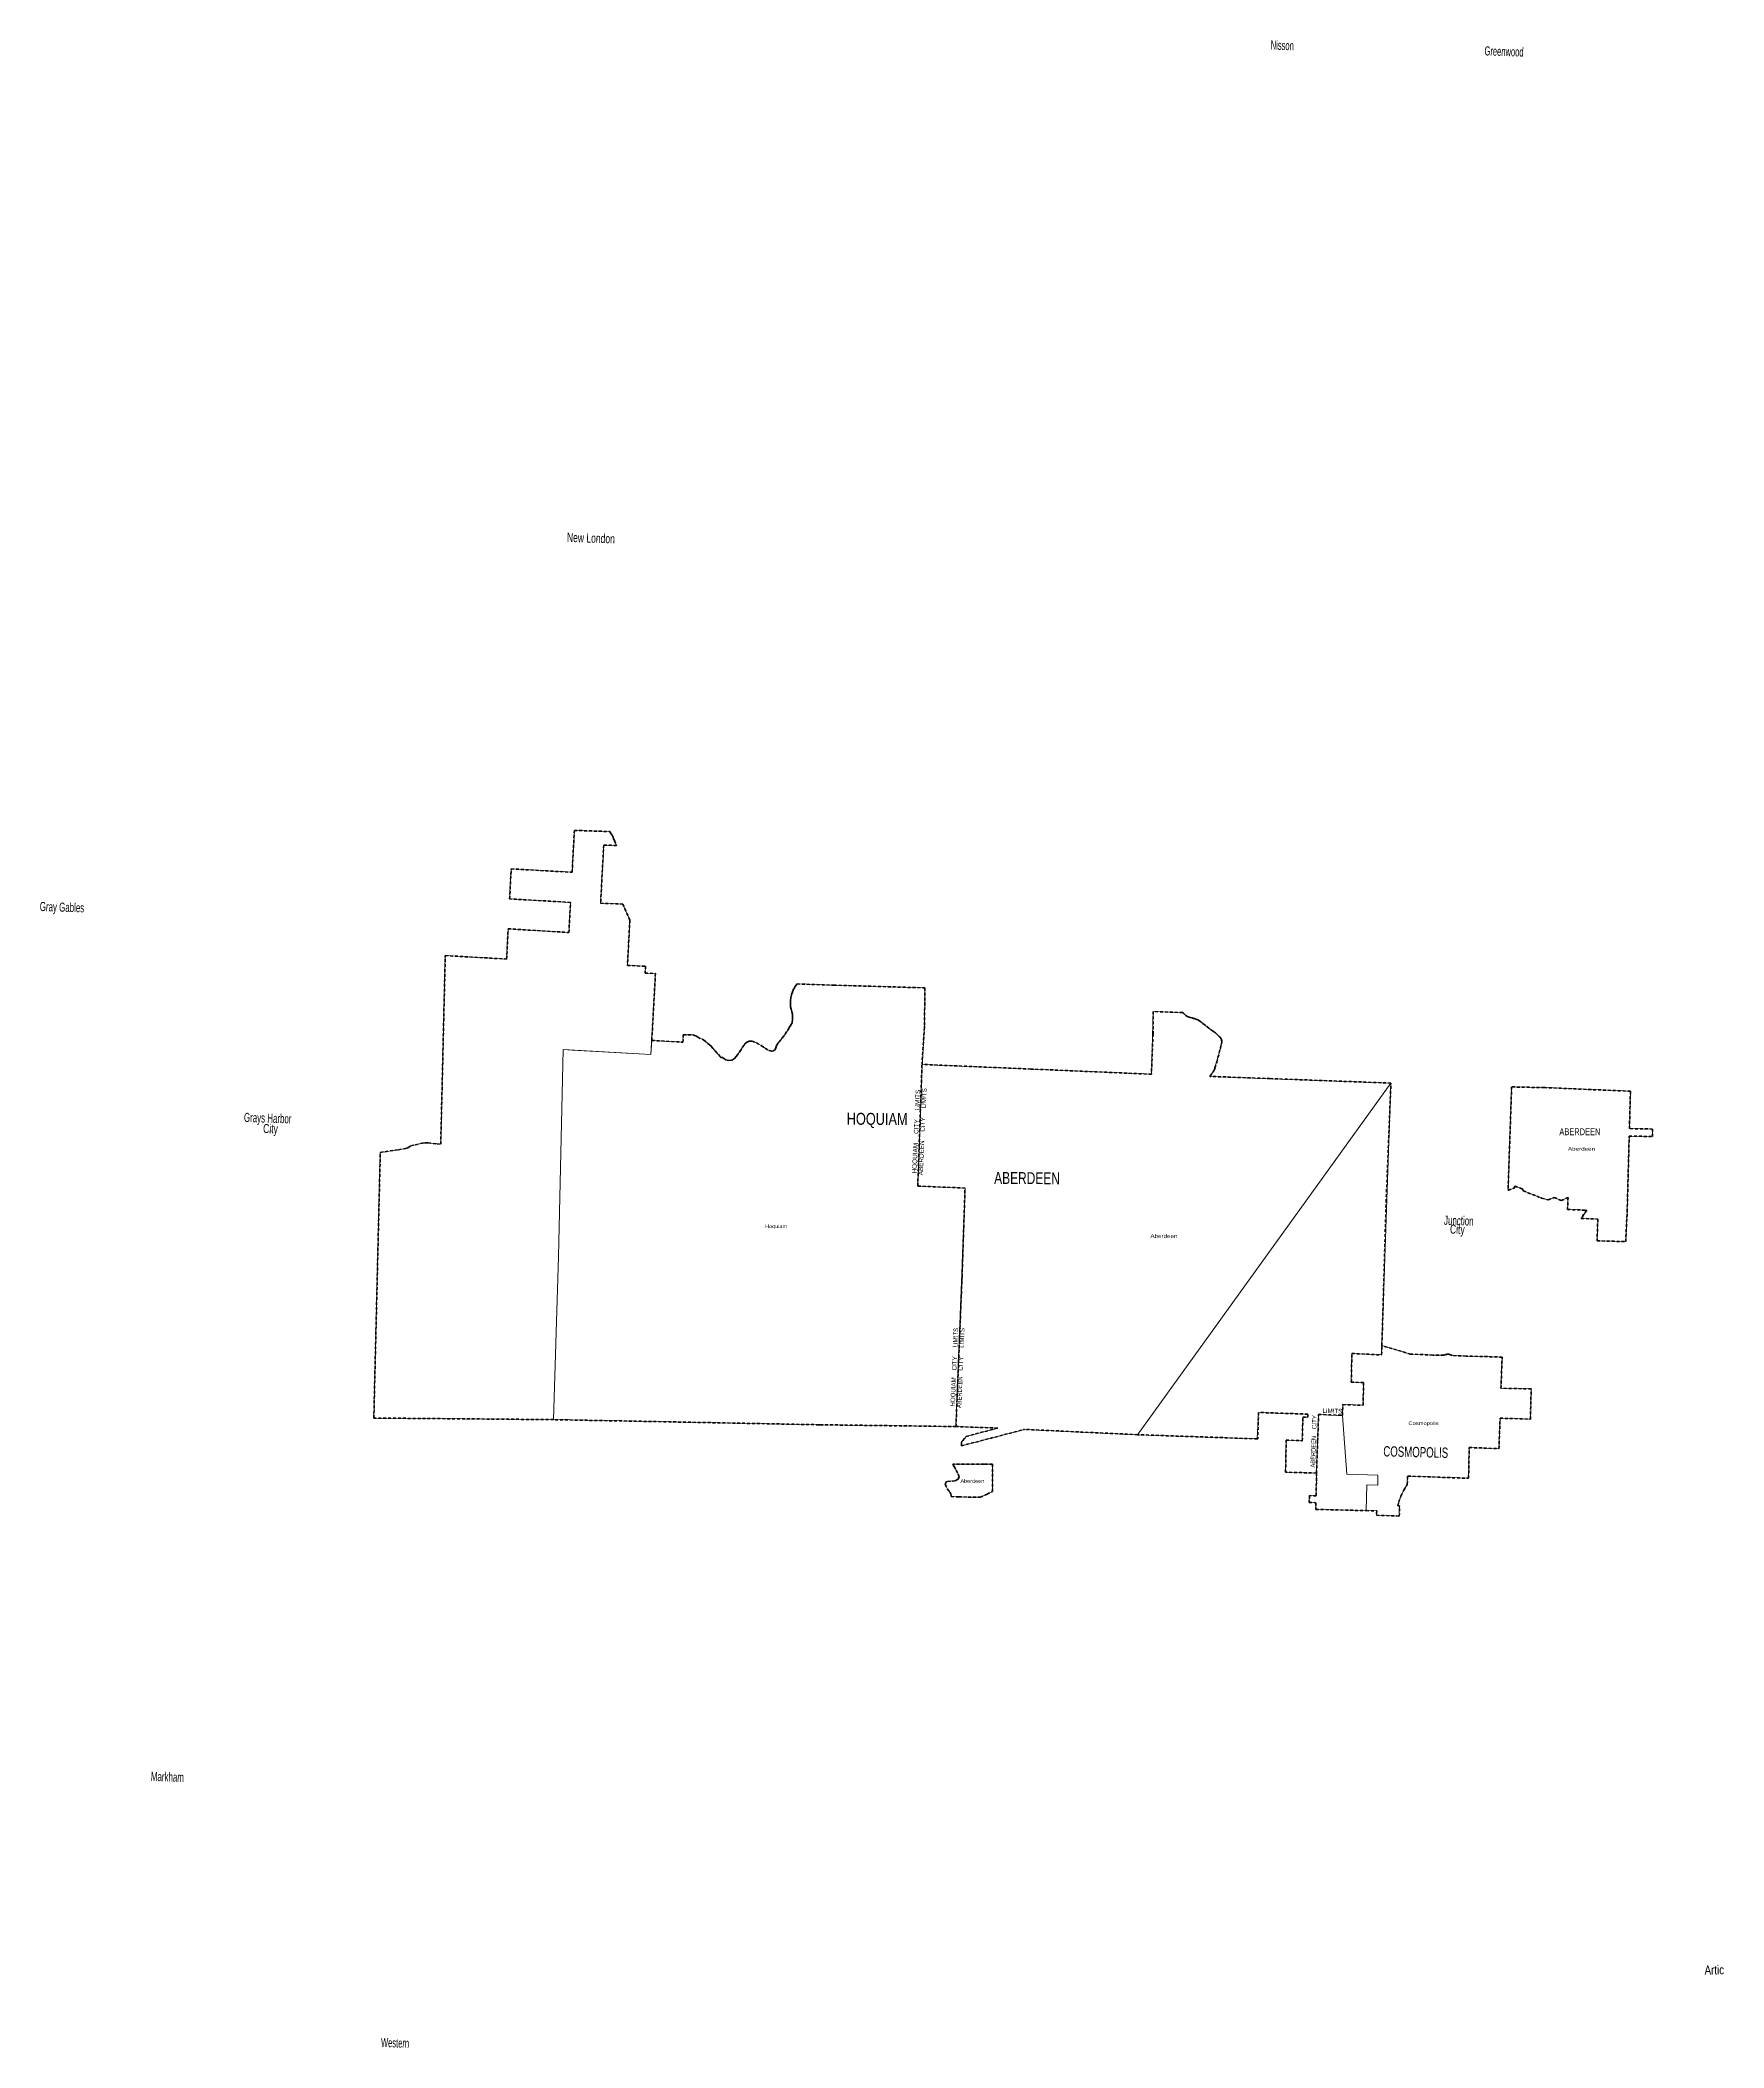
# Model space of a CAD drawing. Header units: feet. Extents: x -903180 to 1023491, y -707744 to 564635.
# Drawn here: x -755241 to -681380, y -216821 to -128746 of the extents above; entities that cross this region are included whole.
import ezdxf

# ---------------------------------------------------------------- set-up
doc = ezdxf.new("R2010")
doc.units = ezdxf.units.FT
doc.header["$LTSCALE"] = 80
doc.linetypes.add('SHORT_DASHED', pattern=[2.7, 1.5, -1.2])
doc.layers.add('13', color=7, linetype='SHORT_DASHED', lineweight=40)
doc.layers.add('58', color=7, linetype='Continuous', lineweight=13)
for name, color, linetype in [('14', 7, 'Continuous'), ('15', 7, 'Continuous'), ('16', 7, 'Continuous'), ('36', 7, 'Continuous')]:
    doc.layers.add(name, color=color, linetype=linetype)

msp = doc.modelspace()

# ---------------------------------------------------------------- linework, layer by layer
at = {"layer": '13'}
for p, q in [((-713233.48, -189635.23), (-715066.81, -189565.86)), ((-714819.53, -190409.58), (-712057.85, -189689.94))]:
    msp.add_line(p, q, dxfattribs=at)
for points in [[(-737468.62, -168905.45), (-734778.1, -169056.45), (-734711.41, -167731.07), (-732045.4, -167893.34), (-731974.62, -166569.63), (-734645.54, -166419.73), (-734579.26, -165101.38), (-731904.52, -165251.49), (-731806.8, -163413.92), (-730247.47, -163463.5), (-730218.26, -163518.62), (-730188.18, -163569.37), (-730129.91, -163655.85), (-730109.23, -163712.24), (-730086.67, -163783.68), (-730047.19, -163856.99), (-729975.76, -164039.34), (-729954.43, -164072.11), (-730518.98, -164054.16), (-730654.99, -166611.81), (-729678.67, -166642.85), (-729372.62, -167355.64), (-729479.26, -169335.73), (-728683.11, -169373.26), (-728699.24, -169672.81), (-728249.74, -169694), (-728407.74, -172627.7), (-727041.91, -172702.24), (-727026.55, -172385.21), (-726597.13, -172378.03), (-726531.57, -172412.09), (-726475.17, -172429.01), (-726390.58, -172481.65), (-726148.08, -172601.96), (-726025.88, -172692.19), (-726001.44, -172720.39), (-725945.05, -172756.11), (-725892.41, -172799.35), (-725807.82, -172885.82), (-725713.82, -173002.37), (-725632.99, -173083.21), (-725373.57, -173372.71), (-725312.53, -173377.47), (-725254.79, -173421.71), (-725166.05, -173477.99), (-725037.9, -173511.8), (-724897.12, -173492.61), (-724783.37, -173420.84), (-724687.64, -173314.03), (-724544.53, -173109.76), (-724432.01, -172927.86), (-724327.95, -172776.89), (-724231.92, -172696.52), (-724135.44, -172655.78), (-724007.6, -172663.17), (-723817.37, -172731.54), (-723608.94, -172852.57), (-723418.04, -172982.62), (-723267.27, -173069.05), (-723255.7, -173072.02), (-723152.39, -173098.6), (-723068.88, -173080.05), (-722999.04, -173021.99), (-722973.34, -172955.62), (-722930.61, -172836.18), (-722826.46, -172694.03), (-722687.41, -172520.65), (-722561.52, -172351.82), (-722444.49, -172178.68), (-722379.75, -172058.99), (-722306.13, -171943.62), (-722270.47, -171883.79), (-722256.48, -171860.31), (-722253.31, -171843.79), (-722249.33, -171823.03), (-722235.26, -171709.19), (-722233.17, -171594.51), (-722243.07, -171480.23), (-722264.87, -171367.62), (-722298.32, -171257.9), (-722318.44, -171149.88), (-722330.35, -171016.33), (-722328.23, -170882.26), (-722312.1, -170749.14), (-722282.16, -170618.44), (-722238.71, -170491.59), (-722182.24, -170369.98), (-722113.37, -170254.93), (-722032.85, -170147.71), (-720462.57, -170200.93), (-720442.57, -170201.61), (-720422.57, -170203.11), (-716428.69, -170320.05), (-716447.14, -172018.25), (-716448.98, -172038.25), (-716449.61, -172058.25), (-716554.86, -173678.03)], [(-715066.81, -189565.86), (-721044.16, -189486.21), (-721064.16, -189486.29), (-721084.16, -189485.91), (-732725.5, -189262.24), (-740604.19, -189191.68), (-740319.93, -177537.29), (-739519.22, -177423.21), (-739218.05, -177370.5), (-739110.76, -177332.86), (-738979.72, -177254.34), (-738463.13, -177130.13), (-738338.36, -177126.1), (-738221.09, -177126.1), (-737844.79, -177164.02), (-737670.31, -177174.93), (-737468.62, -168905.45)], [(-696380.62, -186012.98), (-696380.08, -185994.48), (-696195.28, -179710.44), (-695985.27, -174498.61), (-701287.66, -174300.59), (-703924.17, -174204.94), (-703793.38, -174022.07), (-703778.24, -174000.92), (-703767.34, -173982.07), (-703756.75, -173963.75), (-703729.63, -173905.51), (-703715.62, -173864.75), (-703708.9, -173845.22), (-703702.6, -173824.75), (-703627.18, -173579.55), (-703467.18, -172978.54), (-703461.43, -172956.93), (-703457.11, -172938.54), (-703418.98, -172769.64), (-703414.06, -172747.83), (-703410.94, -172729.64), (-703408.23, -172712.74), (-703406.59, -172682.35), (-703408.12, -172651.97), (-703412.83, -172621.91), (-703420.65, -172592.5), (-703431.5, -172564.08), (-703445.26, -172536.94), (-703461.79, -172511.39), (-703480.89, -172487.71), (-703502.37, -172466.16), (-703510.71, -172459.38), (-703515.6, -172455.41), (-703550.71, -172422.03), (-703665.61, -172312.83), (-703684.99, -172294.41), (-703705.61, -172277.58), (-703721.5, -172264.68), (-703741.68, -172251.54), (-703764.79, -172236.49), (-703781.68, -172225.02), (-703928.48, -172125.38), (-703947.21, -172112.67), (-703968.48, -172095.78), (-704276.41, -171851.26), (-704284.61, -171844.93), (-704293.35, -171838.18), (-704324.61, -171813.84), (-704386.34, -171769.34), (-704461.18, -171726.52), (-704540.08, -171691.74), (-704603.2, -171671.5), (-704621.83, -171665.52), (-704643.2, -171659.56), (-704710.45, -171640.8), (-704794.96, -171618.57), (-704822.74, -171611.26), (-704834.96, -171607.12), (-704882.47, -171588.76), (-704934.39, -171562.15), (-704983.25, -171530.27), (-705028.5, -171493.45), (-705069.66, -171452.11), (-705090.56, -171426.18), (-705106.68, -171406.19), (-705126.88, -171405.5), (-706418.04, -171361.31), (-706420.37, -172348.7), (-706492.24, -174110.08), (-711782.21, -173881.38), (-716554.86, -173678.03)], [(-715066.81, -189565.86), (-714799.71, -182991.98), (-714666.13, -179104.32), (-716743.37, -179013.26), (-716554.86, -173678.03)], [(-699247.94, -191606.43), (-699267.13, -192605.08), (-699560.6, -192596.52), (-699568.31, -192896.42), (-699272.89, -192905.03), (-699278.52, -193198.29), (-697067.35, -193254.02), (-696609.71, -193269.58), (-696616.16, -193458.12), (-695616.78, -193493.48), (-695601.4, -193043.74), (-695684.33, -193040.81), (-695644.7, -192884.84), (-695546.8, -192614.85), (-695421.21, -192356.57), (-695281.79, -192132.84), (-695269.32, -192112.83), (-695268.29, -192092.84), (-695251.11, -191760.57), (-695250.08, -191740.83), (-695237.75, -191741.26), (-692577.47, -191833.06), (-692551.89, -190483.28), (-691245.48, -190535.81), (-691195.92, -189198.98), (-689865.5, -189238.59), (-689831.36, -187913.92), (-691156.69, -187886.08), (-691105.71, -186518.8), (-692694.46, -186470.67), (-693298.95, -186451.48), (-693402.34, -186409.49), (-693419.91, -186403.26), (-693444.55, -186396.98), (-693469.7, -186393.3), (-693495.11, -186392.27), (-693520.48, -186393.9), (-693545.54, -186398.18), (-693570.02, -186405.05), (-693664.48, -186434.32), (-694153.32, -186429.26), (-695119.75, -186388.07), (-696361.91, -186020.4), (-696380.62, -186012.98)], [(-697203.14, -188631.87), (-697185.08, -187633.12), (-697722.14, -187614.73), (-697699.5, -186357.38), (-696419.38, -186423.6), (-696395.05, -186424.86), (-696394.42, -186404.32), (-696381.25, -186034.48), (-696380.62, -186012.98)], [(-699247.94, -191606.43), (-700606.46, -191565.79), (-700578.03, -190157.46), (-699873.72, -190190.38), (-699846.85, -189149.5), (-699632.36, -189157.35), (-699630.74, -189019.94), (-701790.96, -188947.12), (-701828.47, -190106.34), (-701853.39, -190105.49), (-707105.05, -189922.1), (-712057.85, -189689.94)], [(-699247.94, -191606.43), (-699199.79, -190236.07), (-699198.98, -190212.99), (-699198.39, -190196.07), (-699157.45, -189031.09), (-698113.11, -189071.65)], [(-698113.11, -189071.65), (-698094.31, -188602.47), (-697203.14, -188631.87)], [(-714760.32, -190184.32), (-714804.07, -190228.1), (-714822.82, -190284.38), (-714822.82, -190353.17), (-714825.94, -190371.93), (-714819.53, -190409.58)], [(-714760.32, -190184.32), (-714622.82, -189996.71), (-713233.48, -189635.23)]]:
    msp.add_lwpolyline(points, dxfattribs=at)
for points in [[(-685621.92, -180131.77), (-685531.73, -176827.7), (-684515.34, -176838.83), (-684504.34, -176513.83), (-685521.96, -176495.24), (-685478.46, -174856.4), (-689215.88, -174697.08), (-689235.88, -174698.04), (-689255.88, -174697.58), (-690689.32, -174664.7), (-690844.9, -179176.75), (-690845.51, -179194.73), (-690831.35, -179189.83), (-690579.84, -179102.8), (-690542.86, -179023.75), (-690220.9, -179139.7), (-690175.93, -179227.24), (-689403.78, -179533.32), (-689386.17, -179540.3), (-689363.78, -179546.03), (-689083.34, -179617.83), (-688823.34, -179520.83), (-688515.34, -179649.83), (-688214.46, -179519.78), (-688236.37, -180047.23), (-687393.58, -180072.06), (-687642.7, -180436.03), (-686907, -180460.87), (-686943.47, -181417.74), (-685684.42, -181452.38)], [(-713466.36, -192413.07), (-713466.36, -191208.35), (-713834.36, -191208.35), (-715197.36, -191208.35), (-715148.69, -191319.7), (-715056.17, -191481.7), (-714971.36, -191651.41), (-714925.11, -191782.55), (-714994.49, -191890.55), (-715110.14, -191952.27), (-715310.59, -191967.69), (-715480.2, -191983.12), (-715541.88, -192106.55), (-715441.65, -192307.12), (-715318.3, -192453.69), (-715272.04, -192592.55), (-715272.04, -192638.65), (-714942.05, -192648.53), (-714529.92, -192658.42), (-714003.37, -192660.38), (-713697.07, -192537.08)]]:
    msp.add_lwpolyline(points, close=True, dxfattribs=at)
at = {"layer": '58'}
for points in [[(-740604.19, -189191.68), (-740319.93, -177537.29), (-739519.22, -177423.21), (-739218.05, -177370.5), (-739218.05, -177370.5), (-739110.76, -177332.86), (-738979.72, -177254.34), (-738463.13, -177130.13), (-738338.36, -177126.1), (-738221.09, -177126.1), (-737844.79, -177164.02), (-737670.31, -177174.93), (-737468.62, -168905.45), (-734778.1, -169056.45), (-734711.41, -167731.07), (-732045.4, -167893.34), (-731974.62, -166569.63), (-734645.54, -166419.73), (-734579.26, -165101.38), (-731904.52, -165251.49), (-731806.8, -163413.92), (-730247.47, -163463.5), (-730188.18, -163569.37), (-730129.91, -163655.85), (-730086.67, -163783.68), (-730047.19, -163856.99), (-729975.76, -164039.34), (-729975.76, -164039.34), (-729954.43, -164072.11), (-730518.98, -164054.16), (-730654.99, -166611.81), (-729678.67, -166642.85), (-729372.62, -167355.64), (-729479.26, -169335.73), (-728683.11, -169373.26), (-728699.24, -169672.81), (-728249.74, -169694), (-728448.9, -173239.37), (-732290.49, -173030.16), (-732497.18, -182107.22), (-732725.5, -189262.24)], [(-715066.81, -189565.86), (-714799.71, -182991.98), (-714666.13, -179104.32), (-716743.37, -179013.26), (-716554.86, -173678.03), (-716449.61, -172058.25), (-716448.98, -172038.25), (-716447.14, -172018.25), (-716428.69, -170320.05), (-720422.57, -170203.11), (-720442.57, -170201.61), (-720462.57, -170200.93), (-722032.85, -170147.71), (-722113.37, -170254.93), (-722182.24, -170369.98), (-722238.71, -170491.59), (-722282.16, -170618.44), (-722312.1, -170749.14), (-722328.23, -170882.26), (-722330.35, -171016.33), (-722318.44, -171149.88), (-722298.32, -171257.9), (-722264.87, -171367.62), (-722243.07, -171480.23), (-722233.17, -171594.51), (-722235.26, -171709.19), (-722249.33, -171823.03), (-722253.31, -171843.79), (-722256.48, -171860.31), (-722270.47, -171883.79), (-722306.13, -171943.62), (-722379.75, -172058.99), (-722444.49, -172178.68), (-722561.52, -172351.82), (-722687.41, -172520.65), (-722826.46, -172694.03), (-722930.61, -172836.18), (-722973.34, -172955.62), (-722999.04, -173021.99), (-723068.88, -173080.05), (-723152.39, -173098.6), (-723255.7, -173072.02), (-723267.27, -173069.05), (-723418.04, -172982.62), (-723608.94, -172852.57), (-723817.37, -172731.54), (-724007.6, -172663.17), (-724135.44, -172655.78), (-724231.92, -172696.52), (-724327.95, -172776.89), (-724432.01, -172927.86), (-724544.53, -173109.76), (-724687.64, -173314.03), (-724783.37, -173420.84), (-724897.12, -173492.61), (-725037.9, -173511.8), (-725166.05, -173477.99), (-725254.79, -173421.71), (-725312.53, -173377.47), (-725373.57, -173372.71), (-725807.82, -172885.82), (-726148.08, -172601.96), (-726390.58, -172481.65), (-726597.13, -172378.03), (-727026.55, -172385.21), (-727041.91, -172702.24), (-728407.74, -172627.7), (-728448.9, -173239.37), (-731896.37, -173051.62), (-732290.49, -173030.16), (-732497.18, -182107.22), (-732725.5, -189262.24), (-721084.16, -189485.91), (-721064.16, -189486.29), (-721044.16, -189486.21)], [(-714819.53, -190409.58), (-714822.82, -190353.17), (-714822.82, -190284.38), (-714804.07, -190228.1), (-714760.32, -190184.32), (-714622.82, -189996.71), (-713233.48, -189635.23), (-715066.81, -189565.86), (-714666.13, -179104.32), (-716743.37, -179013.26), (-716554.86, -173678.03), (-706492.24, -174110.08), (-706418.04, -171361.31), (-705126.88, -171405.5), (-704983.25, -171530.27), (-704834.96, -171607.12), (-704540.08, -171691.74), (-704324.61, -171813.84), (-703968.48, -172095.78), (-703665.61, -172312.83), (-703461.79, -172511.39), (-703420.65, -172592.5), (-703410.94, -172729.64), (-703467.18, -172978.54), (-703756.75, -173963.75), (-703924.17, -174204.94), (-695985.27, -174498.61), (-707105.05, -189922.1), (-712057.85, -189689.94)], [(-695985.27, -174498.61), (-707105.05, -189922.1), (-701853.39, -190105.49), (-701790.96, -188947.12), (-699630.74, -189019.94), (-699632.36, -189157.35), (-699846.85, -189149.5), (-699873.72, -190190.38), (-700578.03, -190157.46), (-700606.46, -191565.79), (-699247.94, -191606.43), (-699157.45, -189031.09), (-698112.72, -189092.31), (-698094.31, -188602.47), (-697203.14, -188631.87), (-697185.08, -187633.12), (-697722.14, -187614.73), (-697699.5, -186357.38), (-696395.05, -186424.86)], [(-685621.92, -180131.77), (-685531.73, -176827.7), (-684515.34, -176838.83), (-684504.34, -176513.83), (-685521.96, -176495.24), (-685478.46, -174856.4), (-689215.88, -174697.08), (-689235.88, -174698.04), (-689255.88, -174697.58), (-690689.32, -174664.7), (-690844.9, -179176.75), (-690845.51, -179194.73), (-690831.35, -179189.83), (-690579.84, -179102.8), (-690542.86, -179023.75), (-690220.9, -179139.7), (-690175.93, -179227.24), (-689403.78, -179533.32), (-689386.17, -179540.3), (-689363.78, -179546.03), (-689083.34, -179617.83), (-688823.34, -179520.83), (-688515.34, -179649.83), (-688214.46, -179519.78), (-688236.37, -180047.23), (-687393.58, -180072.06), (-687642.7, -180436.03), (-686907, -180460.87), (-686943.47, -181417.74), (-685684.42, -181452.38)], [(-696395.05, -186424.86), (-697699.5, -186357.38), (-697722.14, -187614.73), (-697185.08, -187633.12), (-697203.14, -188631.87), (-698094.31, -188602.47), (-698112.72, -189092.31), (-697915.97, -191650.1), (-696554.79, -191696.62), (-696566.1, -192131.32), (-697048.11, -192115.43), (-697067.35, -193254.02), (-696609.71, -193269.58), (-696616.16, -193458.12), (-695616.78, -193493.48), (-695601.4, -193043.74), (-695684.33, -193040.81), (-695644.7, -192884.84), (-695546.8, -192614.85), (-695421.21, -192356.57), (-695281.79, -192132.84), (-695269.32, -192112.83), (-695268.29, -192092.84), (-695251.11, -191760.57), (-695250.08, -191740.83), (-695237.75, -191741.26), (-692577.47, -191833.06), (-692551.89, -190483.28), (-691245.48, -190535.81), (-691195.92, -189198.98), (-689865.5, -189238.59), (-689831.36, -187913.92), (-691156.69, -187886.08), (-691105.71, -186518.8), (-692694.46, -186470.67), (-693298.95, -186451.48), (-693402.34, -186409.49), (-693419.91, -186403.26), (-693444.55, -186396.98), (-693469.7, -186393.3), (-693495.11, -186392.27), (-693520.48, -186393.9), (-693545.54, -186398.18), (-693570.02, -186405.05), (-693664.48, -186434.32), (-694153.32, -186429.26), (-695119.75, -186388.07), (-696380.62, -186012.98)], [(-697915.97, -191650.1), (-696554.79, -191696.62), (-696566.1, -192131.32), (-697048.11, -192115.43), (-697067.35, -193254.02), (-699278.52, -193198.29), (-699272.89, -192905.03), (-699568.31, -192896.42), (-699560.6, -192596.52), (-699267.13, -192605.08), (-699247.94, -191606.43), (-699157.45, -189031.09), (-698112.72, -189092.31)], [(-715197.36, -191208.35), (-713466.36, -191208.35), (-713466.36, -192413.07), (-713697.07, -192537.08), (-714003.37, -192660.38), (-714533.83, -192658.72), (-715272.04, -192638.65), (-715272.04, -192592.55), (-715318.3, -192453.69), (-715441.65, -192307.12), (-715541.88, -192106.55), (-715480.2, -191983.12), (-715110.14, -191952.27), (-714994.49, -191890.55), (-714925.11, -191782.55), (-714971.36, -191651.41), (-715056.17, -191481.7), (-715148.69, -191319.7)]]:
    msp.add_lwpolyline(points, close=True, dxfattribs=at)

# ---------------------------------------------------------------- texts
at = {"layer": '14'}
for s, height, rotation, width, p in [('HOQUIAM', 522.3, 359.639, 0.8, (-719858.56, -176322.78)), ('ABERDEEN', 522.3, 359.636, 0.75, (-713391.12, -178918.87)), ('COSMOPOLIS', 452, 358.629, 0.7, (-696323.04, -190874.43))]:
    msp.add_text(s, height=height, rotation=rotation, dxfattribs=dict(at, width=width)).set_placement(p)
at = {"layer": '14', "width": 0.75}
msp.add_text('ABERDEEN', height=300, dxfattribs=at).set_placement((-688595.14, -176784.15))
at = {"layer": '15'}
for s, rotation, width, p in [('HOQUIAM     CITY     LIMITS', 87.391, 1.05, (-716797.22, -178469.53)), ('LIMITS', 87.659, 0.8, (-715005.49, -186103.23)), ('LIMITS', 87.659, 0.8, (-714726.11, -186110.59)), ('CITY', 87.659, 0.85, (-715046.18, -187106.66)), ('CITY', 87.659, 0.85, (-714764.46, -187121.46)), ('HOQUIAM', 87.659, 0.8, (-715114.14, -188692.78)), ('ABERDEEN', 87.659, 0.75, (-714835.12, -188757.44)), ('CITY', 87.988, 0.85, (-699254.56, -189685.64)), ('LIMITS', 358.004, 0.8, (-698988.97, -188962.63)), ('ABERDEEN', 87.988, 0.75, (-699314.72, -191364.72))]:
    msp.add_text(s, height=200.9, rotation=rotation, dxfattribs=dict(at, width=width)).set_placement(p)
msp.add_text('ABERDEEN     CITY     LIMITS', height=200.9, rotation=87.391, dxfattribs=at).set_placement((-716523.61, -178543.54))
at = {"layer": '16'}
for s, rotation, width, p in [('Nisson', 358.108, 0.6, (-701264.16, -129158.79)), ('Greenwood', 358.108, 0.6, (-691884.15, -129413.25)), ('New London', 358.108, 0.7, (-732136.79, -150753.86)), ('Gray Gables', 358.108, 0.65, (-755263.53, -166947.34)), ('Grays Harbor', 358.108, 0.65, (-746307.33, -176199.39)), ('City', 358.108, 0.7, (-745464.61, -176685.85)), ('Junction', 358.108, 0.65, (-693659.13, -180713.26)), ('City', 358.108, 0.7, (-693397.94, -181099.5)), ('Markham', 358.108, 0.65, (-750389.36, -205106.99)), ('Artic', 1, 0.8, (-682222.49, -213609.51)), ('Western', 358.108, 0.6, (-740295.38, -216782.09))]:
    msp.add_text(s, height=400, rotation=rotation, dxfattribs=dict(at, width=width)).set_placement(p)
at = {"layer": '36'}
for s, width, p in [('Aberdeen', 1.3, (-688217.96, -177460.62)), ('Hoquiam', 1.15, (-723439.9, -180857.74)), ('Aberdeen', 1.3, (-706536.11, -181288.25)), ('Cosmopolis', 1.2, (-695214.59, -189497.92)), ('Aberdeen', 1.15, (-714871.11, -192034.69))]:
    msp.add_text(s, height=157.5, dxfattribs=dict(at, width=width)).set_placement(p)

doc.saveas('drawing.dxf')
